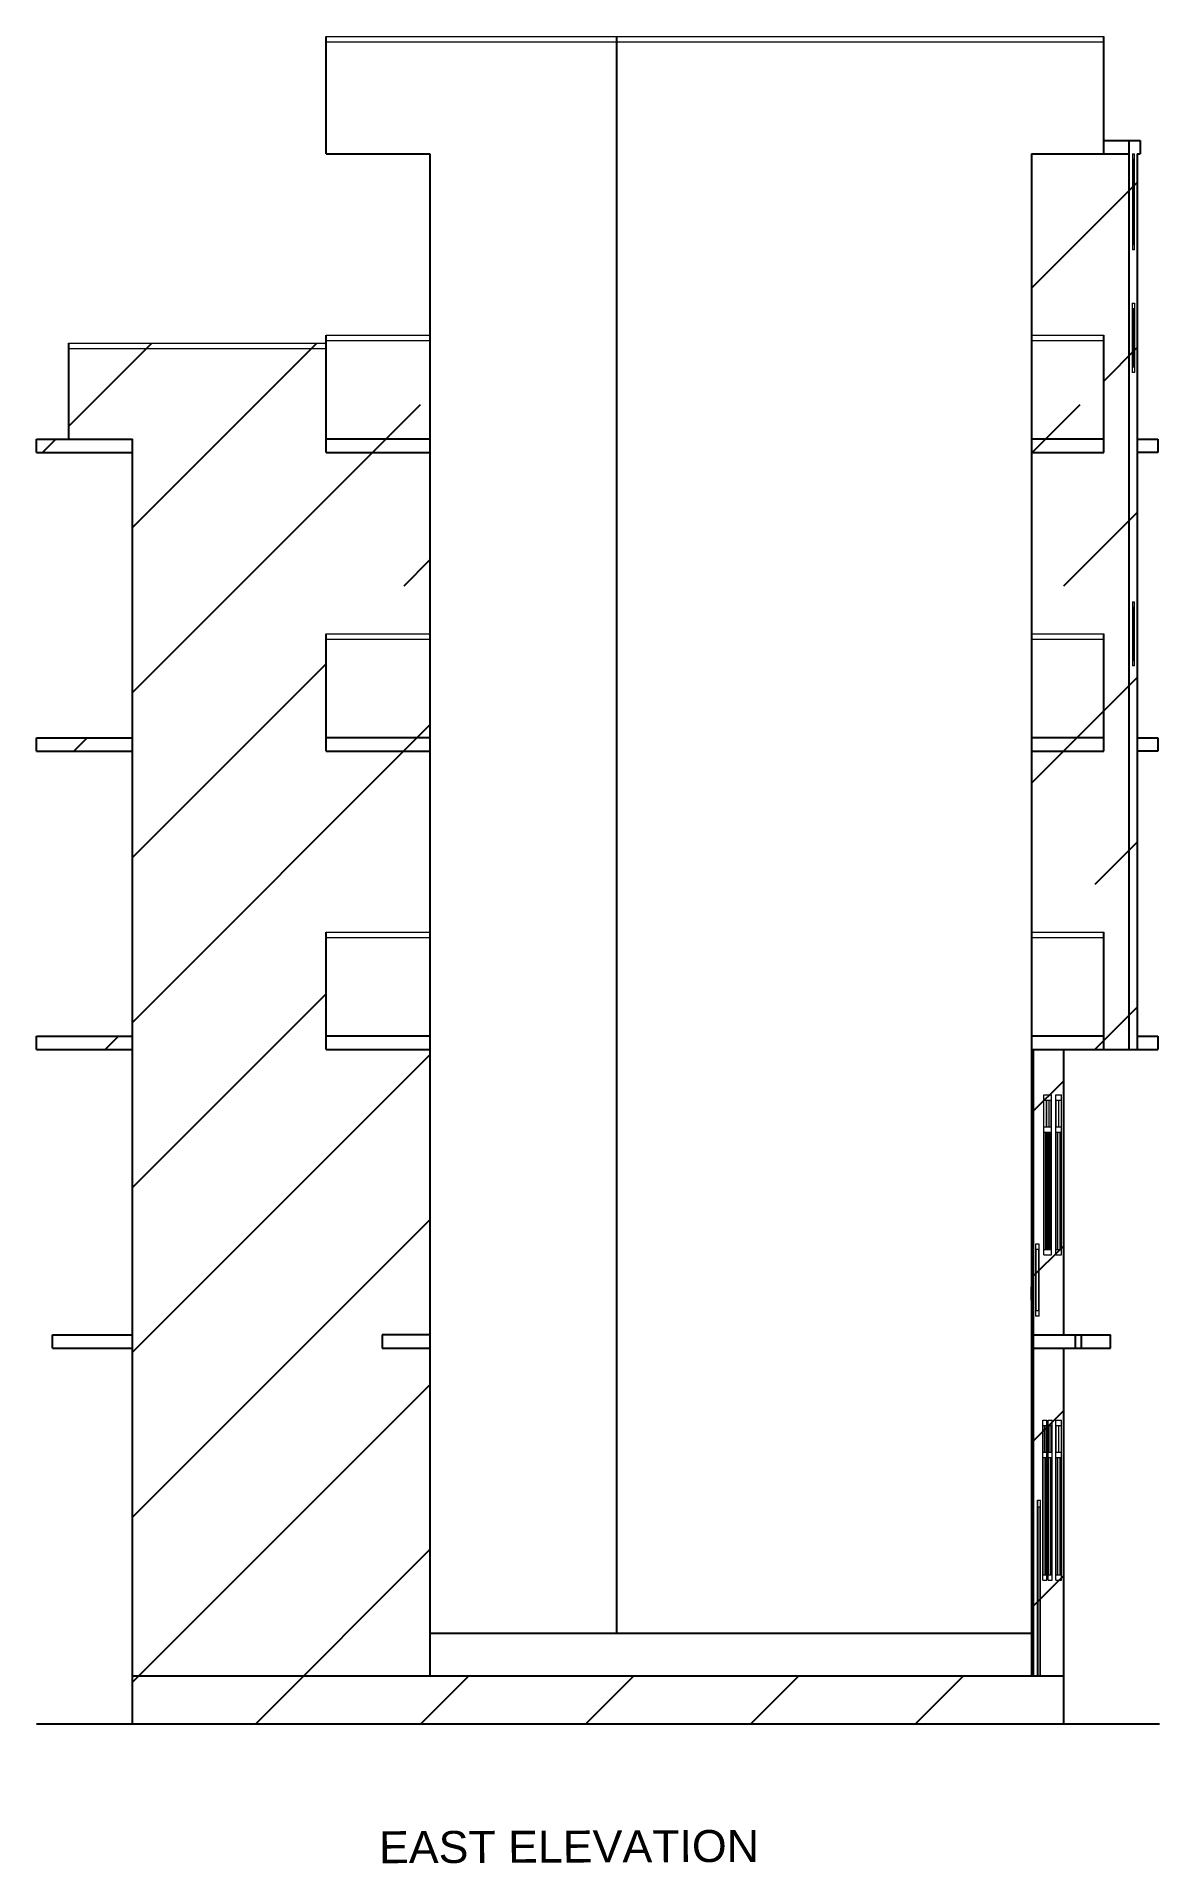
# Model space of a CAD drawing. Header units: inches. Extents: x 4069 to 291496, y -47643 to 12535.
# Drawn here: x 143121 to 143542, y -24238 to -23552 of the extents above; entities that cross this region are included whole.
import ezdxf

# ---------------------------------------------------------------- set-up
doc = ezdxf.new("R2010")
doc.units = ezdxf.units.IN
doc.header["$LTSCALE"] = 5
doc.header["$MEASUREMENT"] = 0
for name, color, linetype, lineweight in [('A-WALL', 7, 'Continuous', 9), ('DOOR', 62, 'Continuous', 0), ('Railing', 43, 'Continuous', 18), ('win', 5, 'Continuous', 18)]:
    doc.layers.add(name, color=color, linetype=linetype, lineweight=lineweight)
doc.layers.add('column', color=4, linetype='Continuous')
doc.layers.add('WALL', color=7, linetype='Continuous')
doc.styles.add('DIMTEXT', font='arial.ttf', dxfattribs={"height": 8})

msp = doc.modelspace()

# ---------------------------------------------------------------- texts
at = {"layer": 'column', "color": 0, "insert": (143320.45134, -24225.30194), "char_height": 12, "width": 216.2724828, "attachment_point": 2, "rotation": 0.20565602, "style": 'DIMTEXT'}
msp.add_mtext('EAST ELEVATION', dxfattribs=at)

# ---------------------------------------------------------------- hatches: boundary and pattern name
at = {"layer": 'WALL', "linetype": 'ByBlock', "ltscale": 5, "true_color": 0xf8991e}
h = msp.add_hatch(dxfattribs=at)
h.set_pattern_fill('ANSI31', color=30, scale=350)
h.set_pattern_definition([(45, (7387.677, 0), (-30.935922, 30.935922), [])])
h.paths.add_polyline_path([(143229.33668, -23667.376), (143132.74488, -23667.376), (143132.74488, -23703.376), (143120.74488, -23703.376), (143120.74488, -23708.376), (143156.74488, -23708.376), (143156.74488, -23815.376), (143120.74488, -23815.376), (143120.74488, -23820.376), (143156.74488, -23820.376), (143156.74488, -23927.376), (143120.74488, -23927.376), (143120.74488, -23932.376), (143156.74488, -23932.376), (143156.74488, -24039.376), (143126.75274, -24039.376), (143126.75274, -24044.376), (143156.74488, -24044.376), (143156.74488, -24185.376), (143505.96612, -24185.376), (143505.96612, -24167.376), (143268.33668, -24167.376), (143268.33668, -24026.376), (143250.33668, -24026.376), (143250.33668, -24021.376), (143268.33668, -24021.376), (143268.33668, -23914.376), (143229.33668, -23914.376), (143229.33668, -23870.376), (143268.33668, -23870.376), (143268.33668, -23802.376), (143229.33668, -23802.376), (143229.33668, -23758.376), (143268.33668, -23758.376), (143268.33668, -23690.376), (143229.33668, -23690.376)])
h.paths.add_polyline_path([(143534.68131, -23591.376), (143494.00241, -23591.376), (143494.00241, -23646.376), (143521.04186, -23646.376), (143521.04186, -23690.376), (143494.00241, -23690.376), (143494.00241, -23758.376), (143521.04186, -23758.376), (143521.04186, -23802.376), (143494.00241, -23802.376), (143494.00241, -23870.376), (143521.04186, -23870.376), (143521.04186, -23914.376), (143494.00241, -23914.376), (143494.00241, -24167.376), (143505.96612, -24167.376), (143505.96612, -24044.376), (143523.65311, -24044.376), (143523.65311, -24039.376), (143505.96612, -24039.376), (143505.96612, -24026.376), (143494.00241, -24026.376), (143494.00241, -24021.376), (143505.96612, -24021.376), (143505.96612, -23932.376), (143541.3401, -23932.376), (143541.3401, -23927.376), (143533.6543, -23927.376), (143533.6543, -23820.376), (143541.3401, -23820.376), (143541.3401, -23815.376), (143533.6543, -23815.376), (143533.6543, -23708.376), (143541.3401, -23708.376), (143541.3401, -23703.376), (143533.6543, -23703.376), (143533.6543, -23596.376), (143534.68131, -23596.376)])

# ---------------------------------------------------------------- linework, layer by layer
at = {"layer": 'A-WALL', "ltscale": 5}
msp.add_circle((143496.4365, -24138.626), 0.02288, dxfattribs=at)
at = {"layer": 'DOOR', "lineweight": 13}
for p, q in [((143496.20813, -24167.16906), (143496.20813, -24101.376)), ((143496.20813, -24101.376), (143496.20813, -24167.376)), ((143496.20813, -24101.376), (143497.2824, -24101.376)), ((143496.28276, -24103.876), (143496.28276, -24167.376)), ((143496.28276, -24103.876), (143497.22269, -24103.876)), ((143497.22269, -24167.376), (143497.22269, -24103.876)), ((143497.2824, -24167.376), (143497.2824, -24101.376))]:
    msp.add_line(p, q, dxfattribs=at)
at = {"layer": 'Railing', "color": 30}
for p, q in [((143229.33668, -23552.376), (143338.34279, -23552.376)), ((143338.34279, -23552.376), (143521.04186, -23552.376)), ((143229.33668, -23554.376), (143338.34279, -23554.376)), ((143338.34279, -23554.376), (143521.04186, -23554.376)), ((143132.74488, -23667.376), (143229.33668, -23667.376)), ((143229.33668, -23664.376), (143268.33668, -23664.376)), ((143229.33668, -23666.376), (143268.33668, -23666.376)), ((143494.00241, -23664.376), (143521.04186, -23664.376)), ((143494.00241, -23666.376), (143521.04186, -23666.376)), ((143132.74488, -23669.376), (143229.33668, -23669.376)), ((143229.33668, -23776.376), (143268.33668, -23776.376)), ((143229.33668, -23778.376), (143268.33668, -23778.376)), ((143494.00241, -23776.376), (143521.04186, -23776.376)), ((143494.00241, -23778.376), (143521.04186, -23778.376)), ((143229.33668, -23888.376), (143268.33668, -23888.376)), ((143494.00241, -23888.376), (143521.04186, -23888.376)), ((143229.33668, -23890.376), (143268.33668, -23890.376)), ((143494.00241, -23890.376), (143521.04186, -23890.376))]:
    msp.add_line(p, q, dxfattribs=at)
at = {"layer": 'WALL', "color": 2, "linetype": 'ByBlock', "ltscale": 5}
for p, q in [((143229.33668, -23591.376), (143229.33668, -23552.376)), ((143338.34279, -23552.376), (143338.34279, -24151.376)), ((143521.04186, -23591.376), (143521.04186, -23552.376)), ((143229.33668, -23596.376), (143229.33668, -23591.376)), ((143521.04186, -23591.376), (143534.68131, -23591.376)), ((143521.04186, -23596.376), (143521.04186, -23591.376)), ((143530.64697, -23932.376), (143530.64697, -23591.376)), ((143534.68131, -23591.376), (143534.68131, -23596.376)), ((143229.33668, -23596.376), (143268.33668, -23596.376)), ((143268.33668, -23596.376), (143268.33668, -24167.376)), ((143494.00241, -23596.376), (143530.64697, -23596.376)), ((143494.00241, -23596.376), (143494.00241, -24167.376)), ((143494.00241, -23596.376), (143521.04186, -23596.376)), ((143533.6543, -23596.376), (143533.6543, -23932.376)), ((143533.6543, -23596.376), (143534.68131, -23596.376)), ((143132.74488, -23667.376), (143132.74488, -23703.376)), ((143229.33668, -23703.376), (143229.33668, -23664.376)), ((143521.04186, -23703.376), (143521.04186, -23664.376)), ((143120.74488, -23703.376), (143156.74488, -23703.376)), ((143120.74488, -23708.376), (143120.74488, -23703.376)), ((143120.74488, -23708.376), (143156.74488, -23708.376)), ((143156.74488, -24185.376), (143156.74488, -23703.376)), ((143268.33668, -23703.376), (143229.33668, -23703.376)), ((143229.33668, -23708.376), (143229.33668, -23703.376)), ((143229.33668, -23708.376), (143268.33668, -23708.376)), ((143521.04186, -23703.376), (143494.00241, -23703.376)), ((143494.00241, -23708.376), (143521.04186, -23708.376)), ((143521.04186, -23708.376), (143521.04186, -23703.376)), ((143533.6543, -23703.376), (143541.3401, -23703.376)), ((143541.3401, -23708.376), (143533.6543, -23708.376)), ((143541.3401, -23703.376), (143541.3401, -23708.376)), ((143229.33668, -23815.376), (143229.33668, -23776.376)), ((143521.04186, -23815.376), (143521.04186, -23776.376)), ((143120.74488, -23815.376), (143156.74488, -23815.376)), ((143120.74488, -23820.376), (143120.74488, -23815.376)), ((143268.33668, -23815.376), (143229.33668, -23815.376)), ((143229.33668, -23820.376), (143229.33668, -23815.376)), ((143521.04186, -23815.376), (143494.00241, -23815.376)), ((143521.04186, -23820.376), (143521.04186, -23815.376)), ((143533.6543, -23815.376), (143541.3401, -23815.376)), ((143541.3401, -23815.376), (143541.3401, -23820.376)), ((143120.74488, -23820.376), (143156.74488, -23820.376)), ((143229.33668, -23820.376), (143268.33668, -23820.376)), ((143494.00241, -23820.376), (143521.04186, -23820.376)), ((143541.3401, -23820.376), (143533.6543, -23820.376)), ((143229.33668, -23927.376), (143229.33668, -23888.376)), ((143521.04186, -23927.376), (143521.04186, -23888.376)), ((143120.74488, -23927.376), (143156.74488, -23927.376)), ((143120.74488, -23932.376), (143120.74488, -23927.376)), ((143268.33668, -23927.376), (143229.33668, -23927.376)), ((143229.33668, -23932.376), (143229.33668, -23927.376)), ((143521.04186, -23927.376), (143494.00241, -23927.376)), ((143521.04186, -23932.376), (143521.04186, -23927.376)), ((143533.6543, -23927.376), (143541.3401, -23927.376)), ((143541.3401, -23927.376), (143541.3401, -23932.376)), ((143120.74488, -23932.376), (143156.74488, -23932.376)), ((143229.33668, -23932.376), (143268.33668, -23932.376)), ((143494.00241, -23932.376), (143521.04186, -23932.376)), ((143494.6564, -23932.376), (143541.3401, -23932.376)), ((143494.6564, -24021.376), (143494.6564, -23932.376)), ((143494.6564, -24017.35104), (143494.6564, -23932.376)), ((143505.96612, -23932.376), (143505.96612, -24039.376)), ((143494.6564, -24039.376), (143494.6564, -24017.35104)), ((143494.00241, -24026.376), (143494.00241, -24021.376)), ((143494.6564, -24167.376), (143494.6564, -24026.376)), ((143505.96612, -24026.376), (143505.96612, -24039.376)), ((143126.75274, -24039.376), (143156.74488, -24039.376)), ((143126.75274, -24044.376), (143126.75274, -24039.376)), ((143126.75274, -24044.376), (143156.74488, -24044.376)), ((143250.33668, -24039.376), (143250.33668, -24044.376)), ((143268.33668, -24039.376), (143250.33668, -24039.376)), ((143250.33668, -24044.376), (143268.33668, -24044.376)), ((143494.6564, -24039.376), (143523.65311, -24039.376)), ((143494.6564, -24044.376), (143523.65311, -24044.376)), ((143505.96612, -24044.376), (143505.96612, -24167.376)), ((143510.36314, -24039.376), (143510.36314, -24044.376)), ((143512.65168, -24039.376), (143512.65168, -24044.376)), ((143523.65311, -24044.376), (143523.65311, -24039.376)), ((143494.00241, -24151.376), (143268.33668, -24151.376)), ((143505.96612, -24167.376), (143156.74488, -24167.376)), ((143505.96612, -24167.376), (143505.96612, -24185.376)), ((143541.96612, -24185.376), (143120.74488, -24185.376))]:
    msp.add_line(p, q, dxfattribs=at)
at = {"layer": 'win'}
for p, q in [((143531.86715, -23596.376), (143531.86715, -23632.376)), ((143531.86715, -23596.376), (143532.43369, -23596.376)), ((143531.90761, -23598.376), (143531.90761, -23630.376)), ((143531.90761, -23598.376), (143532.39322, -23598.376)), ((143532.15042, -23598.376), (143532.15042, -23630.376)), ((143532.39322, -23598.376), (143532.39322, -23630.376)), ((143532.43369, -23596.376), (143532.43369, -23632.376)), ((143532.43369, -23632.376), (143531.86715, -23632.376)), ((143532.39322, -23630.376), (143531.90761, -23630.376)), ((143531.70261, -23652.376), (143531.70261, -23678.376)), ((143531.70261, -23652.376), (143532.59784, -23652.376)), ((143531.76232, -23654.376), (143531.76232, -23676.376)), ((143531.76232, -23654.376), (143532.53813, -23654.376)), ((143532.15022, -23654.376), (143532.15022, -23676.376)), ((143532.53813, -23654.376), (143532.53813, -23676.376)), ((143532.59784, -23652.376), (143532.59784, -23678.376)), ((143532.59784, -23678.376), (143531.70261, -23678.376)), ((143532.53813, -23676.376), (143531.76232, -23676.376)), ((143531.83731, -23764.376), (143531.83731, -23788.376)), ((143531.83731, -23764.376), (143532.46397, -23764.376)), ((143532.46397, -23764.376), (143532.46397, -23788.376)), ((143531.89701, -23766.376), (143531.89701, -23786.376)), ((143531.89701, -23766.376), (143532.40426, -23766.376)), ((143532.15064, -23766.376), (143532.15064, -23786.376)), ((143532.40426, -23766.376), (143532.40426, -23786.376)), ((143532.46397, -23788.376), (143531.83731, -23788.376)), ((143532.40426, -23786.376), (143531.89701, -23786.376)), ((143498.55064, -23949.376), (143501.41537, -23949.376)), ((143498.55064, -24009.376), (143498.55064, -23949.376)), ((143501.41537, -24009.376), (143501.41537, -23949.376)), ((143503.11274, -23949.376), (143505.26128, -23949.376)), ((143503.11274, -24009.376), (143503.11274, -23949.376)), ((143505.26128, -24009.376), (143505.26128, -23949.376)), ((143498.61035, -23951.376), (143499.49603, -23951.376)), ((143498.61035, -23961.376), (143498.61035, -23951.376)), ((143499.49603, -23951.376), (143499.49603, -23961.376)), ((143499.55574, -23951.376), (143500.41028, -23951.376)), ((143499.55574, -23951.376), (143499.55574, -23961.376)), ((143500.41028, -23951.376), (143500.41028, -23961.376)), ((143500.46999, -23951.376), (143501.35567, -23951.376)), ((143500.46999, -23951.376), (143500.46999, -23961.376)), ((143501.35567, -23961.376), (143501.35567, -23951.376)), ((143503.17244, -23951.376), (143504.15764, -23951.376)), ((143503.17244, -23961.376), (143503.17244, -23951.376)), ((143504.15764, -23961.376), (143504.15764, -23951.376)), ((143504.21734, -23951.376), (143505.20158, -23951.376)), ((143504.21734, -23961.376), (143504.21734, -23951.376)), ((143505.20158, -23961.376), (143505.20158, -23951.376)), ((143498.61035, -23961.376), (143499.49603, -23961.376)), ((143498.61035, -23963.376), (143499.12981, -23963.376)), ((143498.61035, -24007.376), (143498.61035, -23963.376)), ((143499.12981, -23963.376), (143499.12981, -24007.376)), ((143499.18952, -23963.376), (143499.67913, -23963.376)), ((143499.18952, -23963.376), (143499.18952, -24007.376)), ((143499.55574, -23961.376), (143500.41028, -23961.376)), ((143499.67913, -23963.376), (143499.67913, -24007.376)), ((143499.73884, -23963.376), (143500.22718, -23963.376)), ((143499.73884, -23963.376), (143499.73884, -24007.376)), ((143500.22718, -23963.376), (143500.22718, -24007.376)), ((143500.28688, -23963.376), (143500.77649, -23963.376)), ((143500.28688, -23963.376), (143500.28688, -24007.376)), ((143500.46999, -23961.376), (143501.35567, -23961.376)), ((143500.77649, -23963.376), (143500.77649, -24007.376)), ((143500.8362, -23963.376), (143501.35567, -23963.376)), ((143500.8362, -23963.376), (143500.8362, -24007.376)), ((143501.35567, -24007.376), (143501.35567, -23963.376)), ((143503.17244, -23961.376), (143504.15764, -23961.376)), ((143503.17244, -23963.376), (143503.67997, -23963.376)), ((143503.17244, -24007.376), (143503.17244, -23963.376)), ((143503.67997, -23963.376), (143503.67997, -24007.376)), ((143503.73968, -23963.376), (143504.63435, -23963.376)), ((143503.73968, -23963.376), (143503.73968, -24007.376)), ((143504.21734, -23961.376), (143505.20158, -23961.376)), ((143504.63435, -23963.376), (143504.63435, -24007.376)), ((143504.69405, -23963.376), (143505.20158, -23963.376)), ((143504.69405, -23963.376), (143504.69405, -24007.376)), ((143505.20158, -24007.376), (143505.20158, -23963.376)), ((143496.83438, -24005.376), (143495.49153, -24005.376)), ((143495.49153, -24005.376), (143495.49153, -24032.376)), ((143496.77467, -24007.376), (143495.55124, -24007.376)), ((143495.55124, -24007.376), (143495.55124, -24030.376)), ((143496.77467, -24030.376), (143496.77467, -24007.376)), ((143496.83438, -24032.376), (143496.83438, -24005.376)), ((143498.55064, -24009.376), (143501.41537, -24009.376)), ((143498.61035, -24007.376), (143499.12981, -24007.376)), ((143499.18952, -24007.376), (143499.67913, -24007.376)), ((143499.73884, -24007.376), (143500.22718, -24007.376)), ((143500.28688, -24007.376), (143500.77649, -24007.376)), ((143500.8362, -24007.376), (143501.35567, -24007.376)), ((143503.11274, -24009.376), (143505.26128, -24009.376)), ((143503.17244, -24007.376), (143503.67997, -24007.376)), ((143503.73968, -24007.376), (143504.63435, -24007.376)), ((143504.69405, -24007.376), (143505.20158, -24007.376)), ((143496.77467, -24030.376), (143495.55124, -24030.376)), ((143496.83438, -24032.376), (143495.49153, -24032.376)), ((143498.26715, -24071.376), (143499.69952, -24071.376)), ((143498.26715, -24131.376), (143498.26715, -24071.376)), ((143498.32686, -24073.376), (143498.9538, -24073.376)), ((143498.32686, -24083.376), (143498.32686, -24073.376)), ((143498.9538, -24083.376), (143498.9538, -24073.376)), ((143499.01351, -24073.376), (143499.63981, -24073.376)), ((143499.01351, -24083.376), (143499.01351, -24073.376)), ((143499.63981, -24083.376), (143499.63981, -24073.376)), ((143499.69952, -24131.376), (143499.69952, -24071.376)), ((143500.2665, -24071.376), (143501.69886, -24071.376)), ((143500.2665, -24131.376), (143500.2665, -24071.376)), ((143500.32621, -24073.376), (143500.95251, -24073.376)), ((143500.32621, -24083.376), (143500.32621, -24073.376)), ((143500.95251, -24083.376), (143500.95251, -24073.376)), ((143501.01222, -24073.376), (143501.63915, -24073.376)), ((143501.01222, -24083.376), (143501.01222, -24073.376)), ((143501.63915, -24083.376), (143501.63915, -24073.376)), ((143501.69886, -24131.376), (143501.69886, -24071.376)), ((143503.11274, -24071.376), (143505.26128, -24071.376)), ((143503.11274, -24131.376), (143503.11274, -24071.376)), ((143503.17244, -24073.376), (143504.15764, -24073.376)), ((143503.17244, -24083.376), (143503.17244, -24073.376)), ((143504.15764, -24083.376), (143504.15764, -24073.376)), ((143504.21734, -24073.376), (143505.20158, -24073.376)), ((143504.21734, -24083.376), (143504.21734, -24073.376)), ((143505.20158, -24083.376), (143505.20158, -24073.376)), ((143505.26128, -24131.376), (143505.26128, -24071.376)), ((143498.32686, -24083.376), (143498.9538, -24083.376)), ((143498.32686, -24129.376), (143498.32686, -24085.376)), ((143498.32686, -24085.376), (143498.9538, -24085.376)), ((143498.9538, -24085.376), (143498.9538, -24129.376)), ((143499.01351, -24083.376), (143499.63981, -24083.376)), ((143499.01351, -24085.376), (143499.63981, -24085.376)), ((143499.01351, -24085.376), (143499.01351, -24129.376)), ((143499.63981, -24129.376), (143499.63981, -24085.376)), ((143500.32621, -24083.376), (143500.95251, -24083.376)), ((143500.32621, -24129.376), (143500.32621, -24085.376)), ((143500.32621, -24085.376), (143500.95251, -24085.376)), ((143500.95251, -24085.376), (143500.95251, -24129.376)), ((143501.01222, -24083.376), (143501.63915, -24083.376)), ((143501.01222, -24085.376), (143501.63915, -24085.376)), ((143501.01222, -24085.376), (143501.01222, -24129.376)), ((143501.63915, -24129.376), (143501.63915, -24085.376)), ((143503.17244, -24083.376), (143504.15764, -24083.376)), ((143503.17244, -24085.376), (143503.67997, -24085.376)), ((143503.17244, -24129.376), (143503.17244, -24085.376)), ((143503.67997, -24085.376), (143503.67997, -24129.376)), ((143503.73968, -24085.376), (143504.63435, -24085.376)), ((143503.73968, -24085.376), (143503.73968, -24129.376)), ((143504.21734, -24083.376), (143505.20158, -24083.376)), ((143504.63435, -24085.376), (143504.63435, -24129.376)), ((143504.69405, -24085.376), (143505.20158, -24085.376)), ((143504.69405, -24085.376), (143504.69405, -24129.376)), ((143505.20158, -24129.376), (143505.20158, -24085.376)), ((143498.26715, -24131.376), (143499.69952, -24131.376)), ((143498.32686, -24129.376), (143498.9538, -24129.376)), ((143499.01351, -24129.376), (143499.63981, -24129.376)), ((143500.2665, -24131.376), (143501.69886, -24131.376)), ((143500.32621, -24129.376), (143500.95251, -24129.376)), ((143501.01222, -24129.376), (143501.63915, -24129.376)), ((143503.11274, -24131.376), (143505.26128, -24131.376)), ((143503.17244, -24129.376), (143503.67997, -24129.376)), ((143503.73968, -24129.376), (143504.63435, -24129.376)), ((143504.69405, -24129.376), (143505.20158, -24129.376))]:
    msp.add_line(p, q, dxfattribs=at)

msp.set_redraw_order([(e.dxf.handle, doc.entitydb.next_handle()) for e in msp.query("TEXT MTEXT ATTDEF DIMENSION ARC_DIMENSION")])  # texts and dimensions are drawn at this point

doc.saveas('drawing.dxf')
